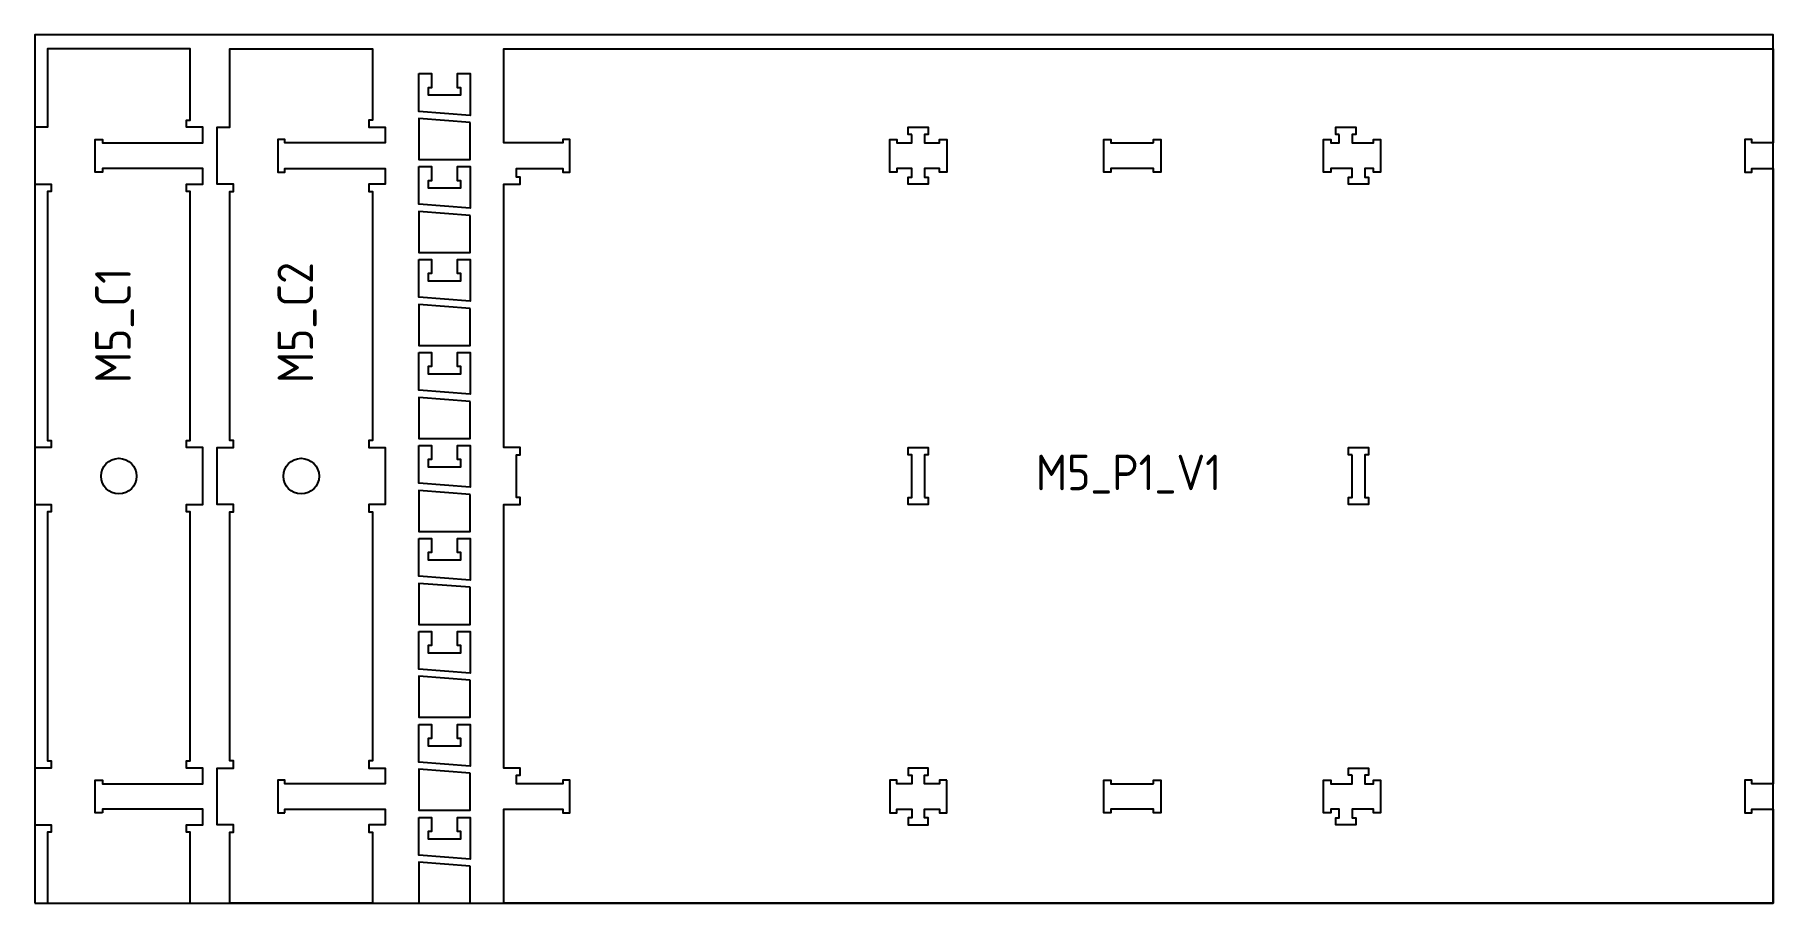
# Model space of a CAD drawing. Header units: millimetres. Extents: x -18174 to 50972, y 6312 to 16778.
# Drawn here: x -14968 to -12528, y 12913 to 14133 of the extents above; entities that cross this region are included whole.
import ezdxf

# ---------------------------------------------------------------- set-up
doc = ezdxf.new("R2010")
doc.units = ezdxf.units.MM
doc.header["$MEASUREMENT"] = 0
for name, color, linetype in [('freeswerk_CODES', 50, 'Continuous'), ('freeswerk_ELEMENTEN', 7, 'Continuous'), ('freeswerk_PLATEN', 3, 'Continuous')]:
    doc.layers.add(name, color=color, linetype=linetype)

msp = doc.modelspace()

# ---------------------------------------------------------------- texts
at = {"layer": 'freeswerk_CODES', "char_height": 50, "attachment_point": 1, "rotation": 90}
for s, insert in [('{\\Fiso|c0;M5_C1}', (-14883, 13643.2)), ('{\\Fiso|c0;M5_C2}', (-14627, 13643.2))]:
    msp.add_mtext_dynamic_manual_height_columns(s, width=318.081, gutter_width=1456.3, heights=[0], dxfattribs=dict(at, insert=insert))
at = {"layer": 'freeswerk_CODES', "insert": (-13562.5, 13542.7), "char_height": 50, "attachment_point": 1}
msp.add_mtext_dynamic_manual_height_columns('{\\Fiso|c0;M5_P1_V1}', width=318.081, gutter_width=1456.3, heights=[0], dxfattribs=at)

# ---------------------------------------------------------------- linework, layer by layer
for centre in [(-14849.7, 13512.5), (-14593.7, 13512.5)]:
    msp.add_circle(centre, 25)
at = {"layer": 'freeswerk_ELEMENTEN'}
for points in [[(-14872.7, 13039.5), (-14882.7, 13039.5), (-14882.7, 13085.5), (-14872.7, 13085.5), (-14872.7, 13080.5), (-14731.7, 13080.5), (-14731.7, 13102.5), (-14754.7, 13102.5), (-14754.7, 13112.5), (-14749.7, 13112.5), (-14749.7, 13462.5), (-14754.7, 13462.5), (-14754.7, 13472.5), (-14731.7, 13472.5), (-14731.7, 13552.5), (-14754.7, 13552.5), (-14754.7, 13562.5), (-14749.7, 13562.5), (-14749.7, 13912.5), (-14754.7, 13912.5), (-14754.7, 13922.5), (-14731.7, 13922.5), (-14731.7, 13944.5), (-14872.7, 13944.5), (-14872.7, 13939.5), (-14882.7, 13939.5), (-14882.7, 13985.5), (-14872.7, 13985.5), (-14872.7, 13980.5), (-14731.7, 13980.5), (-14731.7, 14002.5), (-14754.7, 14002.5), (-14754.7, 14012.5), (-14749.7, 14012.5), (-14749.7, 14112.5), (-14949.7, 14112.5), (-14949.7, 14002.5), (-14967.7, 14002.5), (-14967.7, 13922.5), (-14944.7, 13922.5), (-14944.7, 13912.5), (-14949.7, 13912.5), (-14949.7, 13562.5), (-14944.7, 13562.5), (-14944.7, 13552.5), (-14967.7, 13552.5), (-14967.7, 13472.5), (-14944.7, 13472.5), (-14944.7, 13462.5), (-14949.7, 13462.5), (-14949.7, 13112.5), (-14944.7, 13112.5), (-14944.7, 13102.5), (-14967.7, 13102.5), (-14967.7, 13022.5), (-14944.7, 13022.5), (-14944.7, 13012.5), (-14949.7, 13012.5), (-14949.7, 12912.5), (-14749.7, 12912.5), (-14749.7, 13012.5), (-14754.7, 13012.5), (-14754.7, 13022.5), (-14731.7, 13022.5), (-14731.7, 13044.5), (-14872.7, 13044.5)], [(-14616.7, 13039.5), (-14616.7, 13044.5), (-14475.7, 13044.5), (-14475.7, 13022.5), (-14498.7, 13022.5), (-14498.7, 13012.5), (-14493.7, 13012.5), (-14493.7, 12912.5), (-14693.7, 12912.5), (-14693.7, 13012.5), (-14688.7, 13012.5), (-14688.7, 13022.5), (-14711.7, 13022.5), (-14711.7, 13102.5), (-14688.7, 13102.5), (-14688.7, 13112.5), (-14693.7, 13112.5), (-14693.7, 13462.5), (-14688.7, 13462.5), (-14688.7, 13472.5), (-14711.7, 13472.5), (-14711.7, 13552.5), (-14688.7, 13552.5), (-14688.7, 13562.5), (-14693.7, 13562.5), (-14693.7, 13912.5), (-14688.7, 13912.5), (-14688.7, 13922.5), (-14711.7, 13922.5), (-14711.7, 14002.5), (-14693.7, 14002.5), (-14693.7, 14112.5), (-14493.7, 14112.5), (-14493.7, 14012.5), (-14498.7, 14012.5), (-14498.7, 14002.5), (-14475.7, 14002.5), (-14475.7, 13980.5), (-14616.7, 13980.5), (-14616.7, 13985.5), (-14626.7, 13985.5), (-14626.7, 13939.5), (-14616.7, 13939.5), (-14616.7, 13944.5), (-14475.7, 13944.5), (-14475.7, 13922.5), (-14498.7, 13922.5), (-14498.7, 13912.5), (-14493.7, 13912.5), (-14493.7, 13562.5), (-14498.7, 13562.5), (-14498.7, 13552.5), (-14475.7, 13552.5), (-14475.7, 13472.5), (-14498.7, 13472.5), (-14498.7, 13462.5), (-14493.7, 13462.5), (-14493.7, 13112.5), (-14498.7, 13112.5), (-14498.7, 13102.5), (-14475.7, 13102.5), (-14475.7, 13080.5), (-14616.7, 13080.5), (-14616.7, 13085.5), (-14626.7, 13085.5), (-14626.7, 13039.5)], [(-12527.7, 14112.5), (-12527.7, 13980.5), (-12557.7, 13980.5), (-12557.7, 13985.5), (-12567.7, 13985.5), (-12567.7, 13939.5), (-12557.7, 13939.5), (-12557.7, 13944.5), (-12527.7, 13944.5), (-12527.7, 13080.5), (-12557.7, 13080.5), (-12557.7, 13085.5), (-12567.7, 13085.5), (-12567.7, 13039.5), (-12557.7, 13039.5), (-12557.7, 13044.5), (-12527.7, 13044.5), (-12527.7, 12912.5), (-14309.5, 12912.5), (-14309.5, 13044.5), (-14226.7, 13044.5), (-14226.7, 13039.5), (-14216.7, 13039.5), (-14216.7, 13085.5), (-14226.7, 13085.5), (-14226.7, 13080.5), (-14291.5, 13080.5), (-14291.5, 13092.5), (-14286.5, 13092.5), (-14286.5, 13102.5), (-14309.5, 13102.5), (-14309.5, 13472.5), (-14286.5, 13472.5), (-14286.5, 13482.5), (-14291.5, 13482.5), (-14291.5, 13542.5), (-14286.5, 13542.5), (-14286.5, 13552.5), (-14309.5, 13552.5), (-14309.5, 13922.5), (-14286.5, 13922.5), (-14286.5, 13932.5), (-14291.5, 13932.5), (-14291.5, 13944.5), (-14226.7, 13944.5), (-14226.7, 13939.5), (-14216.7, 13939.5), (-14216.7, 13985.5), (-14226.7, 13985.5), (-14226.7, 13980.5), (-14309.5, 13980.5), (-14309.5, 14112.5)], [(-14428.7, 14077.9), (-14410.7, 14077.9), (-14410.7, 14058.1), (-14415.7, 14058.1), (-14415.7, 14047.9), (-14369.5, 14047.9), (-14369.5, 14058.1), (-14374.5, 14058.1), (-14374.5, 14077.9), (-14356.5, 14077.9), (-14356.5, 14019.3), (-14428.7, 14024.9)], [(-14356.5, 14009.3), (-14428.7, 14014.9), (-14428.7, 13957.3), (-14356.5, 13957.3)], [(-13736.7, 13992.5), (-13741.7, 13992.5), (-13741.7, 14002.5), (-13713.7, 14002.5), (-13713.7, 13992.5), (-13718.7, 13992.5), (-13718.7, 13980.5), (-13697.7, 13980.5), (-13697.7, 13985.5), (-13687.7, 13985.5), (-13687.7, 13939.5), (-13697.7, 13939.5), (-13697.7, 13944.5), (-13718.7, 13944.5), (-13718.7, 13932.5), (-13713.7, 13932.5), (-13713.7, 13922.5), (-13741.7, 13922.5), (-13741.7, 13932.5), (-13736.7, 13932.5), (-13736.7, 13944.5), (-13757.7, 13944.5), (-13757.7, 13939.5), (-13767.7, 13939.5), (-13767.7, 13985.5), (-13757.7, 13985.5), (-13757.7, 13980.5), (-13736.7, 13980.5)], [(-13397.4, 13980.5), (-13397.4, 13985.5), (-13387.4, 13985.5), (-13387.4, 13939.5), (-13397.4, 13939.5), (-13397.4, 13944.5), (-13457.4, 13944.5), (-13457.4, 13939.5), (-13467.4, 13939.5), (-13467.4, 13985.5), (-13457.4, 13985.5), (-13457.4, 13980.5)], [(-13136.7, 13992.5), (-13141.7, 13992.5), (-13141.7, 14002.5), (-13113.7, 14002.5), (-13113.7, 13992.5), (-13118.7, 13992.5), (-13118.7, 13980.5), (-13088.7, 13980.5), (-13088.7, 13985.5), (-13078.7, 13985.5), (-13078.7, 13939.5), (-13088.7, 13939.5), (-13088.7, 13944.5), (-13100.7, 13944.5), (-13100.7, 13932.5), (-13095.7, 13932.5), (-13095.7, 13922.5), (-13123.7, 13922.5), (-13123.7, 13932.5), (-13118.7, 13932.5), (-13118.7, 13944.5), (-13148.7, 13944.5), (-13148.7, 13939.5), (-13158.7, 13939.5), (-13158.7, 13985.5), (-13148.7, 13985.5), (-13148.7, 13980.5), (-13136.7, 13980.5)], [(-14428.7, 13947.3), (-14410.7, 13947.3), (-14410.7, 13927.5), (-14415.7, 13927.5), (-14415.7, 13917.3), (-14369.5, 13917.3), (-14369.5, 13927.5), (-14374.5, 13927.5), (-14374.5, 13947.3), (-14356.5, 13947.3), (-14356.5, 13888.7), (-14428.7, 13894.3)], [(-14356.5, 13878.7), (-14428.7, 13884.3), (-14428.7, 13826.7), (-14356.5, 13826.7)], [(-14428.7, 13816.7), (-14410.7, 13816.7), (-14410.7, 13796.9), (-14415.7, 13796.9), (-14415.7, 13786.7), (-14369.5, 13786.7), (-14369.5, 13796.9), (-14374.5, 13796.9), (-14374.5, 13816.7), (-14356.5, 13816.7), (-14356.5, 13758.1), (-14428.7, 13763.7)], [(-14356.5, 13748.1), (-14428.7, 13753.7), (-14428.7, 13696.1), (-14356.5, 13696.1)], [(-14428.7, 13686.1), (-14410.7, 13686.1), (-14410.7, 13666.3), (-14415.7, 13666.3), (-14415.7, 13656.1), (-14369.5, 13656.1), (-14369.5, 13666.3), (-14374.5, 13666.3), (-14374.5, 13686.1), (-14356.5, 13686.1), (-14356.5, 13627.5), (-14428.7, 13633.1)], [(-14356.5, 13617.5), (-14428.7, 13623.1), (-14428.7, 13565.5), (-14356.5, 13565.5)], [(-14428.7, 13555.5), (-14410.7, 13555.5), (-14410.7, 13535.7), (-14415.7, 13535.7), (-14415.7, 13525.5), (-14369.5, 13525.5), (-14369.5, 13535.7), (-14374.5, 13535.7), (-14374.5, 13555.5), (-14356.5, 13555.5), (-14356.5, 13496.9), (-14428.7, 13502.5)], [(-13718.7, 13482.5), (-13713.7, 13482.5), (-13713.7, 13472.5), (-13741.7, 13472.5), (-13741.7, 13482.5), (-13736.7, 13482.5), (-13736.7, 13542.5), (-13741.7, 13542.5), (-13741.7, 13552.5), (-13713.7, 13552.5), (-13713.7, 13542.5), (-13718.7, 13542.5)], [(-13118.7, 13542.5), (-13123.7, 13542.5), (-13123.7, 13552.5), (-13095.7, 13552.5), (-13095.7, 13542.5), (-13100.7, 13542.5), (-13100.7, 13482.5), (-13095.7, 13482.5), (-13095.7, 13472.5), (-13123.7, 13472.5), (-13123.7, 13482.5), (-13118.7, 13482.5)], [(-14356.5, 13486.9), (-14428.7, 13492.5), (-14428.7, 13434.9), (-14356.5, 13434.9)], [(-14428.7, 13424.9), (-14410.7, 13424.9), (-14410.7, 13405.1), (-14415.7, 13405.1), (-14415.7, 13394.9), (-14369.5, 13394.9), (-14369.5, 13405.1), (-14374.5, 13405.1), (-14374.5, 13424.9), (-14356.5, 13424.9), (-14356.5, 13366.3), (-14428.7, 13371.9)], [(-14356.5, 13356.3), (-14428.7, 13361.9), (-14428.7, 13304.3), (-14356.5, 13304.3)], [(-14428.7, 13294.3), (-14410.7, 13294.3), (-14410.7, 13274.5), (-14415.7, 13274.5), (-14415.7, 13264.3), (-14369.5, 13264.3), (-14369.5, 13274.5), (-14374.5, 13274.5), (-14374.5, 13294.3), (-14356.5, 13294.3), (-14356.5, 13235.7), (-14428.7, 13241.3)], [(-14356.5, 13225.7), (-14428.7, 13231.3), (-14428.7, 13173.7), (-14356.5, 13173.7)], [(-14428.7, 13163.7), (-14410.7, 13163.7), (-14410.7, 13143.9), (-14415.7, 13143.9), (-14415.7, 13133.7), (-14369.5, 13133.7), (-14369.5, 13143.9), (-14374.5, 13143.9), (-14374.5, 13163.7), (-14356.5, 13163.7), (-14356.5, 13105.1), (-14428.7, 13110.7)], [(-14356.5, 13095.1), (-14428.7, 13100.7), (-14428.7, 13043.1), (-14356.5, 13043.1)], [(-13687.7, 13085.5), (-13697.7, 13085.5), (-13697.7, 13080.5), (-13718.7, 13080.5), (-13718.7, 13092.5), (-13713.7, 13092.5), (-13713.7, 13102.5), (-13741.7, 13102.5), (-13741.7, 13092.5), (-13736.7, 13092.5), (-13736.7, 13080.5), (-13757.7, 13080.5), (-13757.7, 13085.5), (-13767.7, 13085.5), (-13767.7, 13039.5), (-13757.7, 13039.5), (-13757.7, 13044.5), (-13736.7, 13044.5), (-13736.7, 13032.5), (-13741.7, 13032.5), (-13741.7, 13022.5), (-13713.7, 13022.5), (-13713.7, 13032.5), (-13718.7, 13032.5), (-13718.7, 13044.5), (-13697.7, 13044.5), (-13697.7, 13039.5), (-13687.7, 13039.5)], [(-13397.4, 13080.5), (-13397.4, 13085.5), (-13387.4, 13085.5), (-13387.4, 13039.5), (-13397.4, 13039.5), (-13397.4, 13044.5), (-13457.4, 13044.5), (-13457.4, 13039.5), (-13467.4, 13039.5), (-13467.4, 13085.5), (-13457.4, 13085.5), (-13457.4, 13080.5)], [(-13118.7, 13092.5), (-13123.7, 13092.5), (-13123.7, 13102.5), (-13095.7, 13102.5), (-13095.7, 13092.5), (-13100.7, 13092.5), (-13100.7, 13080.5), (-13088.7, 13080.5), (-13088.7, 13085.5), (-13078.7, 13085.5), (-13078.7, 13039.5), (-13088.7, 13039.5), (-13088.7, 13044.5), (-13118.7, 13044.5), (-13118.7, 13032.5), (-13113.7, 13032.5), (-13113.7, 13022.5), (-13141.7, 13022.5), (-13141.7, 13032.5), (-13136.7, 13032.5), (-13136.7, 13044.5), (-13148.7, 13044.5), (-13148.7, 13039.5), (-13158.7, 13039.5), (-13158.7, 13085.5), (-13148.7, 13085.5), (-13148.7, 13080.5), (-13118.7, 13080.5)], [(-14428.7, 13033.1), (-14410.7, 13033.1), (-14410.7, 13013.3), (-14415.7, 13013.3), (-14415.7, 13003.1), (-14369.5, 13003.1), (-14369.5, 13013.3), (-14374.5, 13013.3), (-14374.5, 13033.1), (-14356.5, 13033.1), (-14356.5, 12974.5), (-14428.7, 12980.1)], [(-14356.5, 12964.5), (-14428.7, 12970.1), (-14428.7, 12912.5), (-14356.5, 12912.5)]]:
    msp.add_lwpolyline(points, close=True, dxfattribs=at)
at = {"layer": 'freeswerk_PLATEN'}
msp.add_lwpolyline([(-14967.7, 12912.5), (-12527.7, 12912.5), (-12527.7, 14132.5), (-14967.7, 14132.5)], close=True, dxfattribs=at)

msp.set_redraw_order([(e.dxf.handle, doc.entitydb.next_handle()) for e in msp.query("TEXT MTEXT ATTDEF DIMENSION ARC_DIMENSION")])  # texts and dimensions are drawn at this point

doc.saveas('drawing.dxf')
